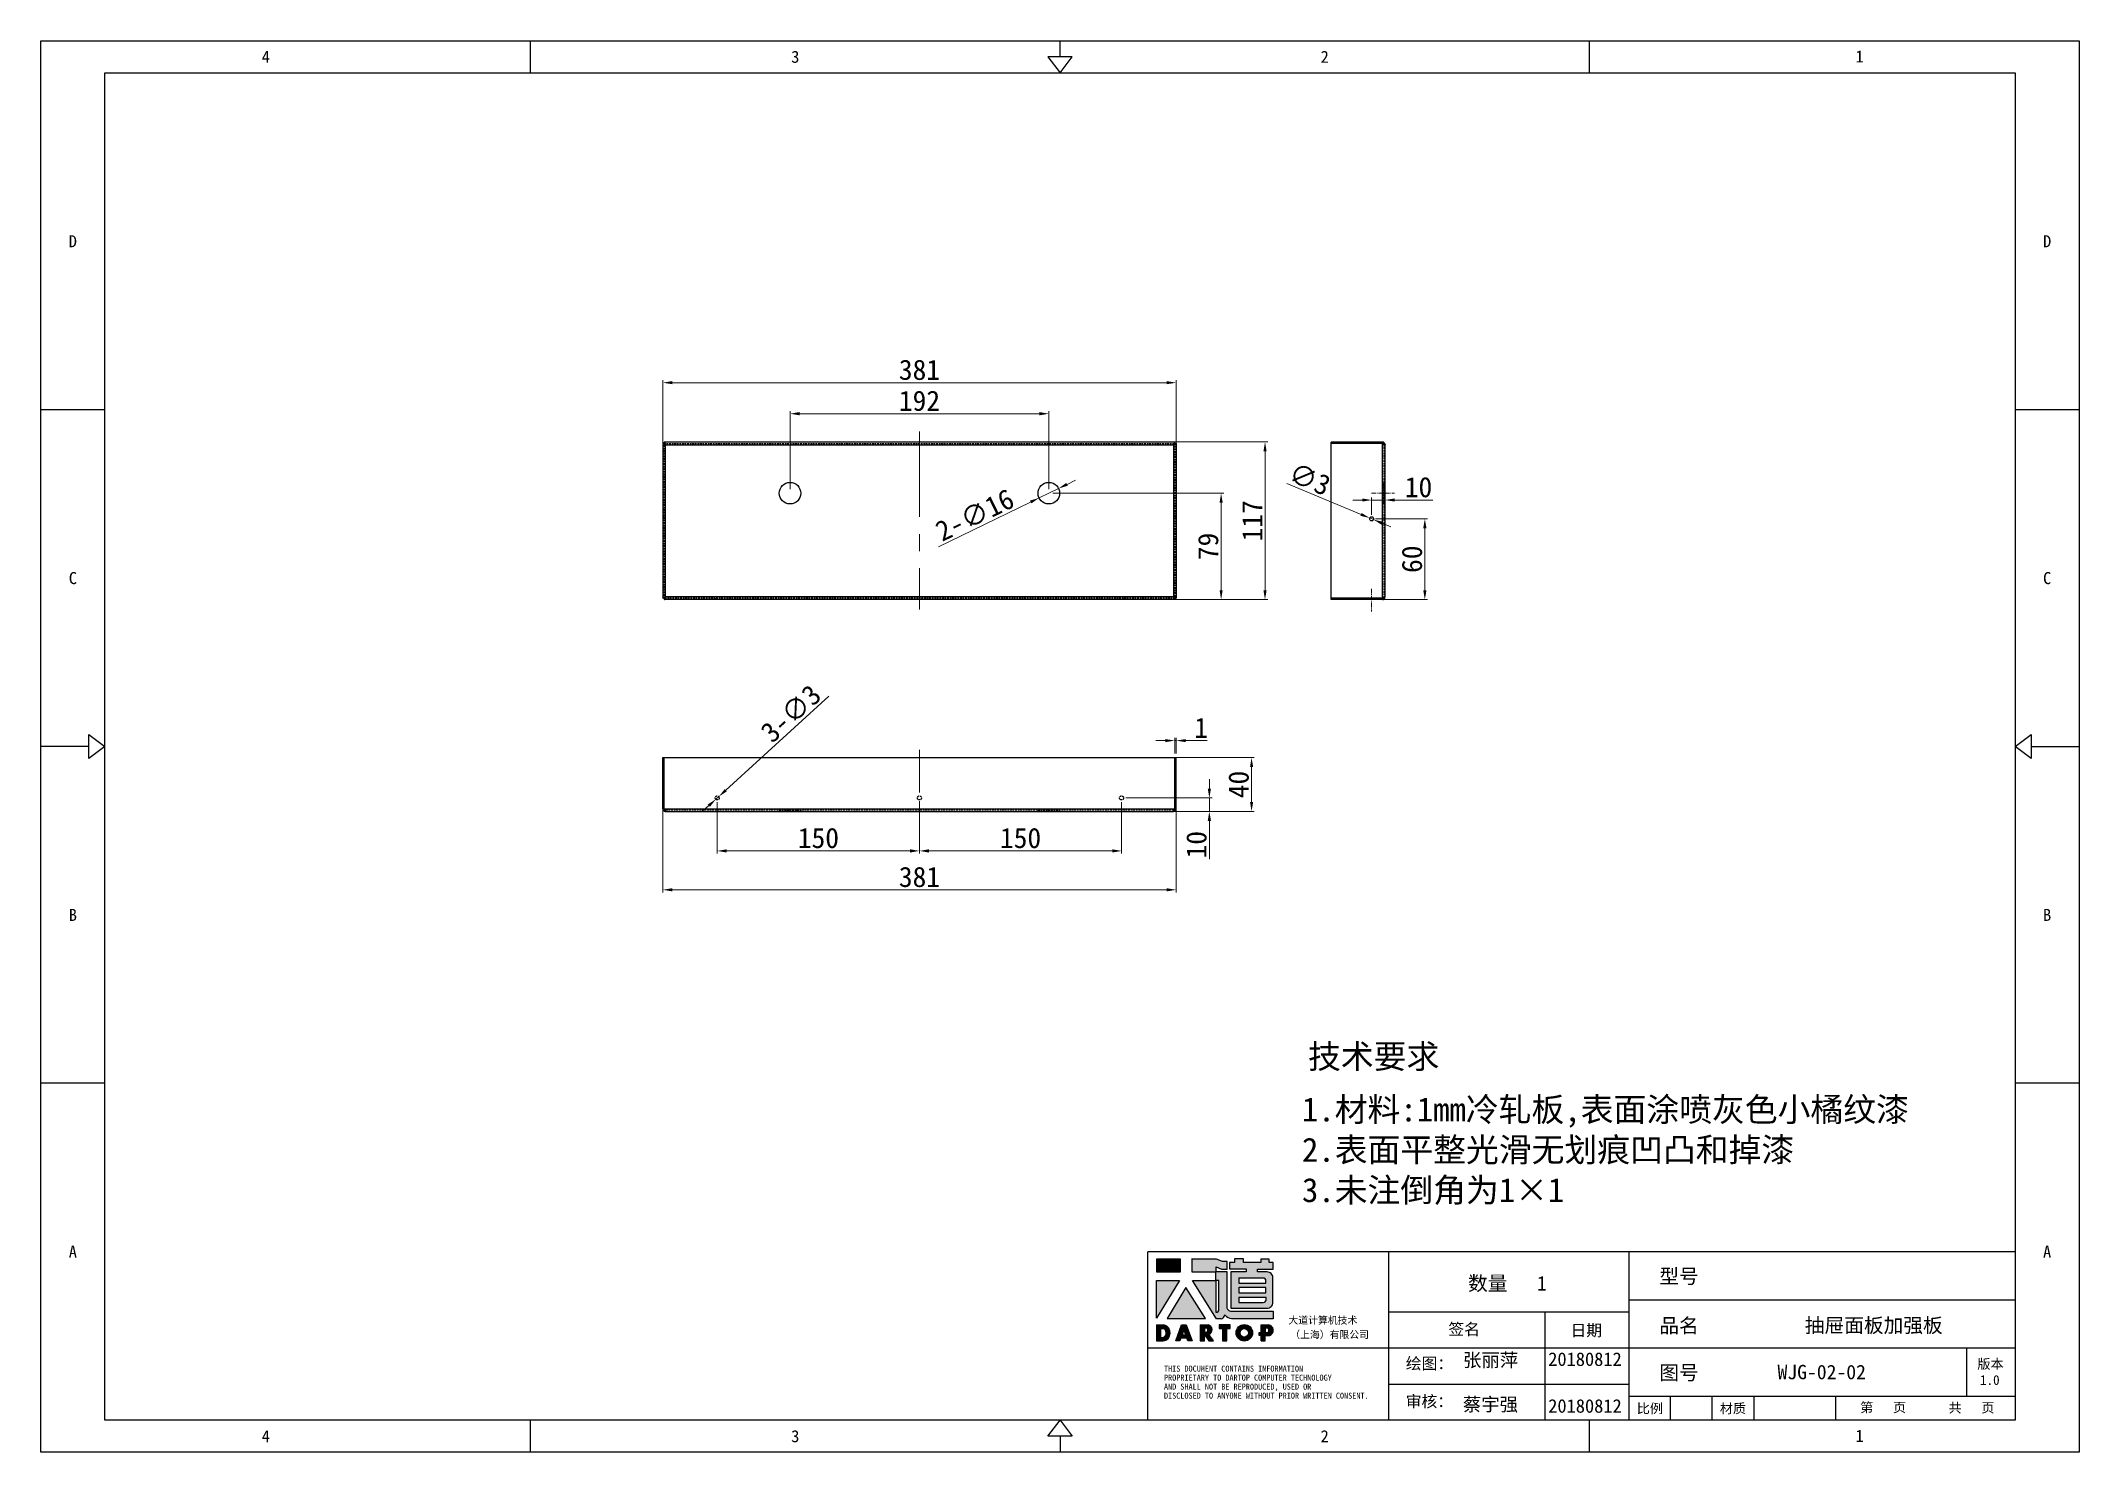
# Model space of a CAD drawing. Header units: millimetres. Extents: x 13106 to 40242, y 18888 to 28426.
# Drawn here: x 30676 to 32188, y 19709 to 20757 of the extents above; entities that cross this region are included whole.
import ezdxf
from ezdxf.enums import TextEntityAlignment as Align

# ---------------------------------------------------------------- set-up
doc = ezdxf.new("R2010")
doc.units = ezdxf.units.MM
doc.header["$PDSIZE"] = -1
doc.linetypes.add('CENTER', pattern=[50.8, 31.75, -6.35, 6.35, -6.35])
doc.linetypes.add('HIDDEN', pattern=[1.905, 1.27, -0.635])
for name, color, linetype in [('02___PRT_ALL_AXES', 7, 'Continuous'), ('4', 7, 'Continuous'), ('DEFAULT_2', 8, 'HIDDEN'), ('print', 30, 'Continuous')]:
    doc.layers.add(name, color=color, linetype=linetype)
doc.layers.add('dim', color=2, linetype='Continuous', lineweight=9)
doc.styles.add('Dartop', font='')
doc.styles.add('hzHT', font='simhei.ttf')
doc.styles.get('Dartop').set_extended_font_data('FangSong_GB2312')
doc.dimstyles.new('3', dxfattribs={"dimtxt": 15, "dimasz": 7, "dimexe": 2, "dimexo": 3, "dimgap": 2, "dimtad": 1, "dimzin": 9, "dimdsep": 46, "dimtxsty": 'Standard', "dimcen": 1, "dimadec": 1, "dimazin": 2, "dimtfac": 0.5, "dimtmove": 0, "dimatfit": 3, "dimfxl": 0, "dimtolj": 1, "dimlwd": 9, "dimlwe": 9, "dimarcsym": 0})

msp = doc.modelspace()

# ---------------------------------------------------------------- texts
at = {"color": 0}
for s, height, style, p in [('4', 8.928, 'Dartop', (30842.593, 20744.694)), ('3', 8.928, 'Dartop', (31235.446, 20744.694)), ('2', 8.928, 'Dartop', (31628.299, 20744.694)), ('1', 8.928, 'Dartop', (32025.222, 20744.977)), ('D', 8.928, 'Dartop', (30699.392, 20607.791)), ('D', 8.928, 'Dartop', (32164.353, 20607.791)), ('C', 8.928, 'Dartop', (30699.392, 20357.793)), ('C', 8.928, 'Dartop', (32164.353, 20357.793)), ('B', 8.928, 'Dartop', (30699.392, 20107.796)), ('B', 8.928, 'Dartop', (32164.353, 20107.796)), ('A', 8.928, 'Dartop', (30699.392, 19857.799)), ('A', 8.928, 'Dartop', (32164.353, 19857.799)), ('型号', 10.7142, 'hzHT', (31891.168, 19839.63)), ('数量   1', 10.7142, 'hzHT', (31763.865, 19834.385)), ('签名', 8.5713, 'hzHT', (31731.779, 19800.345)), ('日期', 8.5713, 'hzHT', (31822.413, 19799.466)), ('品名', 10.7142, 'hzHT', (31891.168, 19802.962)), ('抽屉面板加强板', 10.7142, 'hzHT', (32035.707, 19803.163)), ('图号', 10.7142, 'hzHT', (31891.168, 19768.049)), ('WJG-02-02', 10.7142, 'hzHT', (31997.091, 19768.515)), ('版本', 7.1428, 'hzHT', (32122.343, 19774.519)), ('1.0', 7.1428, 'hzHT', (32121.806, 19762.588)), ('比例', 7.1428, 'hzHT', (31869.616, 19741.542)), ('材质', 7.1428, 'hzHT', (31931.236, 19741.542)), ('第   页', 7.1428, 'hzHT', (32042.63, 19742.283)), ('共   页', 7.1428, 'hzHT', (32108.242, 19742.023)), ('4', 8.928, 'Dartop', (30842.593, 19720.895)), ('3', 8.928, 'Dartop', (31235.446, 19720.895)), ('2', 8.928, 'Dartop', (31628.299, 19720.895)), ('1', 8.928, 'Dartop', (32025.222, 19721.178))]:
    msp.add_text(s, height=height, dxfattribs=dict(at, style=style)).set_placement(p, align=Align.MIDDLE_CENTER)
at = {"color": 0, "style": 'hzHT'}
msp.add_text('技术要求', height=17.857, dxfattribs=at).set_placement((31664.629, 20011.714), align=Align.TOP_CENTER)
for s, height, p in [('1.材料:1mm冷轧板,表面涂喷灰色小橘纹漆 ', 17.85695, (31611.412, 19972.371)), ('2.表面平整光滑无划痕凹凸和掉漆', 17.85695, (31611.412, 19942.446)), ('3.未注倒角为1×1', 17.857, (31611.412, 19912.521))]:
    msp.add_text(s, height=height, dxfattribs=at).set_placement(p, align=Align.TOP_LEFT)
for s, height, p in [('THIS DOCUMENT CONTAINS INFORMATION', 4.46424, (31509.024, 19768.827)), ('绘图：', 8.5713, (31688.51, 19770.586)), ('张丽萍', 10.025, (31730.873, 19772.451)), ('20180812', 10.025, (31794.139, 19773.068)), ('AND SHALL NOT BE REPRODUCED, USED OR', 4.46424, (31509.024, 19755.434)), ('PROPRIETARY TO DARTOP COMPUTER TECHNOLOGY', 4.46424, (31509.024, 19762.13)), ('DISCLOSED TO ANYONE WITHOUT PRIOR WRITTEN CONSENT.', 4.46424, (31509.024, 19748.738)), ('审核：', 8.5713, (31688.403, 19742.458)), ('蔡宇强', 10.025, (31730.749, 19739.554)), ('20180812', 10.025, (31794.139, 19738.337))]:
    msp.add_text(s, height=height, dxfattribs=at).set_placement(p)
at = {"layer": '4', "color": 0, "style": 'hzHT'}
for s, p in [('大道计算机技术', (31601.356, 19804.285)), ('（上海）有限公司', (31602.704, 19793.608))]:
    msp.add_text(s, height=5.3571, dxfattribs=at).set_placement(p)

# ---------------------------------------------------------------- blocks, each defined once
blk = doc.blocks.new('*D225')
at = {"layer": 'Defpoints', "color": 0, "lineweight": 9, "transparency": 16777216}
for p in [(31518.1, 20502.8), (31137.1, 20454.6), (31518.1, 20454.6)]:
    blk.add_point(p, dxfattribs=at)
at = {"layer": 'dim', "color": 0, "lineweight": 9, "transparency": 16777216}
for p, q in [((31137.1, 20457.6), (31137.1, 20504.8)), ((31144.1, 20502.8), (31511.1, 20502.8)), ((31518.1, 20457.6), (31518.1, 20504.8))]:
    blk.add_line(p, q, dxfattribs=at)
for points in [[(31144.1, 20504), (31144.1, 20501.7), (31137.1, 20502.8)], [(31511.1, 20504), (31511.1, 20501.7), (31518.1, 20502.8)]]:
    blk.add_solid(points, dxfattribs=at)
at = {"layer": 'dim', "color": 0, "lineweight": 9, "transparency": 16777216, "insert": (31327.6, 20512.3), "char_height": 15, "attachment_point": 5}
blk.add_mtext('\\A1;381', dxfattribs=at)
blk = doc.blocks.new('*D226')
at = {"layer": 'Defpoints', "color": 0, "lineweight": 9, "transparency": 16777216}
for p in [(31423.6, 20479.8), (31231.6, 20420.8), (31423.6, 20420.8)]:
    blk.add_point(p, dxfattribs=at)
at = {"layer": 'dim', "color": 0, "lineweight": 9, "transparency": 16777216}
for p, q in [((31231.6, 20423.8), (31231.6, 20481.8)), ((31423.6, 20423.8), (31423.6, 20481.8)), ((31238.6, 20479.8), (31416.6, 20479.8))]:
    blk.add_line(p, q, dxfattribs=at)
for points in [[(31238.6, 20481), (31238.6, 20478.6), (31231.6, 20479.8)], [(31416.6, 20481), (31416.6, 20478.6), (31423.6, 20479.8)]]:
    blk.add_solid(points, dxfattribs=at)
at = {"layer": 'dim', "color": 0, "lineweight": 9, "transparency": 16777216, "insert": (31327.6, 20489.3), "char_height": 15, "attachment_point": 5}
blk.add_mtext('\\A1;192', dxfattribs=at)
blk = doc.blocks.new('*D227')
at = {"layer": 'Defpoints', "color": 0, "lineweight": 9, "transparency": 16777216}
for p in [(31423.6, 20420.8), (31423.6, 20341.8), (31551.4, 20341.8)]:
    blk.add_point(p, dxfattribs=at)
at = {"layer": 'dim', "color": 0, "lineweight": 9, "transparency": 16777216}
for p, q in [((31426.6, 20420.8), (31553.4, 20420.8)), ((31551.4, 20413.8), (31551.4, 20348.8)), ((31426.6, 20341.8), (31553.4, 20341.8))]:
    blk.add_line(p, q, dxfattribs=at)
for points in [[(31550.3, 20413.8), (31552.6, 20413.8), (31551.4, 20420.8)], [(31550.3, 20348.8), (31552.6, 20348.8), (31551.4, 20341.8)]]:
    blk.add_solid(points, dxfattribs=at)
at = {"layer": 'dim', "color": 0, "lineweight": 9, "transparency": 16777216, "insert": (31541.9, 20381.3), "char_height": 15, "attachment_point": 5, "rotation": 90}
blk.add_mtext('\\A1;79', dxfattribs=at)
blk = doc.blocks.new('*D228')
at = {"layer": 'Defpoints', "color": 0, "lineweight": 9, "transparency": 16777216}
for p in [(31511.2, 20458.8), (31584, 20458.8), (31526.1, 20341.8)]:
    blk.add_point(p, dxfattribs=at)
at = {"layer": 'dim', "color": 0, "lineweight": 9, "transparency": 16777216}
for p, q in [((31514.2, 20458.8), (31586, 20458.8)), ((31584, 20348.8), (31584, 20451.8)), ((31529.1, 20341.8), (31586, 20341.8))]:
    blk.add_line(p, q, dxfattribs=at)
for points in [[(31582.8, 20451.8), (31585.2, 20451.8), (31584, 20458.8)], [(31582.8, 20348.8), (31585.2, 20348.8), (31584, 20341.8)]]:
    blk.add_solid(points, dxfattribs=at)
at = {"layer": 'dim', "color": 0, "lineweight": 9, "transparency": 16777216, "insert": (31574.5, 20400.3), "char_height": 15, "attachment_point": 5, "rotation": 90}
blk.add_mtext('\\A1;117', dxfattribs=at)
blk = doc.blocks.new('*D229')
at = {"layer": 'Defpoints', "color": 0, "lineweight": 9, "transparency": 16777216}
for p in [(31673.1, 20415.7), (31663.1, 20401.8), (31673.1, 20401.8)]:
    blk.add_point(p, dxfattribs=at)
at = {"layer": 'dim', "color": 0, "lineweight": 9, "transparency": 16777216}
for p, q in [((31656.1, 20415.7), (31649.1, 20415.7)), ((31663.1, 20404.8), (31663.1, 20417.7)), ((31663.1, 20415.7), (31673.1, 20415.7)), ((31673.1, 20404.8), (31673.1, 20417.7)), ((31680.1, 20415.7), (31708.6, 20415.7))]:
    blk.add_line(p, q, dxfattribs=at)
for points in [[(31656.1, 20416.9), (31656.1, 20414.6), (31663.1, 20415.7)], [(31680.1, 20416.9), (31680.1, 20414.6), (31673.1, 20415.7)]]:
    blk.add_solid(points, dxfattribs=at)
at = {"layer": 'dim', "color": 0, "lineweight": 9, "transparency": 16777216, "insert": (31697.9, 20425.2), "char_height": 15, "attachment_point": 5}
blk.add_mtext('\\A1;10', dxfattribs=at)
blk = doc.blocks.new('*D230')
at = {"layer": 'Defpoints', "color": 0, "lineweight": 9, "transparency": 16777216}
for p in [(31663.1, 20401.8), (31663.1, 20341.8), (31702.6, 20341.8)]:
    blk.add_point(p, dxfattribs=at)
at = {"layer": 'dim', "color": 0, "lineweight": 9, "transparency": 16777216}
for p, q in [((31666.1, 20401.8), (31704.6, 20401.8)), ((31702.6, 20394.8), (31702.6, 20348.8)), ((31666.1, 20341.8), (31704.6, 20341.8))]:
    blk.add_line(p, q, dxfattribs=at)
for points in [[(31701.4, 20394.8), (31703.8, 20394.8), (31702.6, 20401.8)], [(31701.4, 20348.8), (31703.8, 20348.8), (31702.6, 20341.8)]]:
    blk.add_solid(points, dxfattribs=at)
at = {"layer": 'dim', "color": 0, "lineweight": 9, "transparency": 16777216, "insert": (31693.1, 20371.8), "char_height": 15, "attachment_point": 5, "rotation": 90}
blk.add_mtext('\\A1;60', dxfattribs=at)
blk = doc.blocks.new('*D231')
at = {"layer": 'Defpoints', "color": 0, "lineweight": 9, "transparency": 16777216}
for p in [(31177.6, 20194.6), (31327.6, 20194.6), (31327.6, 20155.3)]:
    blk.add_point(p, dxfattribs=at)
at = {"layer": 'dim', "color": 0, "lineweight": 9, "transparency": 16777216}
for p, q in [((31177.6, 20191.6), (31177.6, 20153.3)), ((31327.6, 20191.6), (31327.6, 20153.3)), ((31184.6, 20155.3), (31320.6, 20155.3))]:
    blk.add_line(p, q, dxfattribs=at)
for points in [[(31184.6, 20156.5), (31184.6, 20154.1), (31177.6, 20155.3)], [(31320.6, 20156.5), (31320.6, 20154.1), (31327.6, 20155.3)]]:
    blk.add_solid(points, dxfattribs=at)
at = {"layer": 'dim', "color": 0, "lineweight": 9, "transparency": 16777216, "insert": (31252.6, 20164.8), "char_height": 15, "attachment_point": 5}
blk.add_mtext('\\A1;150', dxfattribs=at)
blk = doc.blocks.new('*D232')
at = {"layer": 'Defpoints', "color": 0, "lineweight": 9, "transparency": 16777216}
for p in [(31327.6, 20194.6), (31477.6, 20194.6), (31477.6, 20155.3)]:
    blk.add_point(p, dxfattribs=at)
at = {"layer": 'dim', "color": 0, "lineweight": 9, "transparency": 16777216}
for p, q in [((31327.6, 20191.6), (31327.6, 20153.3)), ((31477.6, 20191.6), (31477.6, 20153.3)), ((31334.6, 20155.3), (31470.6, 20155.3))]:
    blk.add_line(p, q, dxfattribs=at)
for points in [[(31334.6, 20156.5), (31334.6, 20154.1), (31327.6, 20155.3)], [(31470.6, 20156.5), (31470.6, 20154.1), (31477.6, 20155.3)]]:
    blk.add_solid(points, dxfattribs=at)
at = {"layer": 'dim', "color": 0, "lineweight": 9, "transparency": 16777216, "insert": (31402.6, 20164.8), "char_height": 15, "attachment_point": 5}
blk.add_mtext('\\A1;150', dxfattribs=at)
blk = doc.blocks.new('*D233')
at = {"layer": 'Defpoints', "color": 0, "lineweight": 9, "transparency": 16777216}
for p in [(31137.1, 20205.6), (31518.1, 20205.6), (31518.1, 20126.4)]:
    blk.add_point(p, dxfattribs=at)
at = {"layer": 'dim', "color": 0, "lineweight": 9, "transparency": 16777216}
for p, q in [((31137.1, 20202.6), (31137.1, 20124.4)), ((31518.1, 20202.6), (31518.1, 20124.4)), ((31144.1, 20126.4), (31511.1, 20126.4))]:
    blk.add_line(p, q, dxfattribs=at)
for points in [[(31144.1, 20127.6), (31144.1, 20125.3), (31137.1, 20126.4)], [(31511.1, 20127.6), (31511.1, 20125.3), (31518.1, 20126.4)]]:
    blk.add_solid(points, dxfattribs=at)
at = {"layer": 'dim', "color": 0, "lineweight": 9, "transparency": 16777216, "insert": (31327.6, 20135.9), "char_height": 15, "attachment_point": 5}
blk.add_mtext('\\A1;381', dxfattribs=at)
blk = doc.blocks.new('*D234')
at = {"layer": 'Defpoints', "color": 0, "lineweight": 9, "transparency": 16777216}
for p in [(31477.6, 20194.6), (31477.6, 20184.6), (31542.7, 20184.6)]:
    blk.add_point(p, dxfattribs=at)
at = {"layer": 'dim', "color": 0, "lineweight": 9, "transparency": 16777216}
for p, q in [((31542.7, 20201.6), (31542.7, 20208.6)), ((31480.6, 20194.6), (31544.7, 20194.6)), ((31542.7, 20194.6), (31542.7, 20184.6)), ((31480.6, 20184.6), (31544.7, 20184.6)), ((31542.7, 20177.6), (31542.7, 20149.1))]:
    blk.add_line(p, q, dxfattribs=at)
for points in [[(31541.5, 20201.6), (31543.9, 20201.6), (31542.7, 20194.6)], [(31541.5, 20177.6), (31543.9, 20177.6), (31542.7, 20184.6)]]:
    blk.add_solid(points, dxfattribs=at)
at = {"layer": 'dim', "color": 0, "lineweight": 9, "transparency": 16777216, "insert": (31533.2, 20159.9), "char_height": 15, "attachment_point": 5, "rotation": 90}
blk.add_mtext('\\A1;10', dxfattribs=at)
blk = doc.blocks.new('*D235')
at = {"layer": 'Defpoints', "color": 0, "lineweight": 9, "transparency": 16777216}
for p in [(31508.3, 20224.6), (31508.3, 20184.6), (31574, 20184.6)]:
    blk.add_point(p, dxfattribs=at)
at = {"layer": 'dim', "color": 0, "lineweight": 9, "transparency": 16777216}
for p, q in [((31511.3, 20224.6), (31576, 20224.6)), ((31574, 20217.6), (31574, 20191.6)), ((31511.3, 20184.6), (31576, 20184.6))]:
    blk.add_line(p, q, dxfattribs=at)
for points in [[(31572.9, 20217.6), (31575.2, 20217.6), (31574, 20224.6)], [(31572.9, 20191.6), (31575.2, 20191.6), (31574, 20184.6)]]:
    blk.add_solid(points, dxfattribs=at)
at = {"layer": 'dim', "color": 0, "lineweight": 9, "transparency": 16777216, "insert": (31564.5, 20204.6), "char_height": 15, "attachment_point": 5, "rotation": 90}
blk.add_mtext('\\A1;40', dxfattribs=at)
blk = doc.blocks.new('*D236')
at = {"layer": 'Defpoints', "color": 0, "lineweight": 9, "transparency": 16777216}
for p in [(31430.8, 20424.3), (31416.4, 20417.3)]:
    blk.add_point(p, dxfattribs=at)
at = {"layer": 'dim', "color": 0, "lineweight": 9, "transparency": 16777216}
for p, q in [((31430.8, 20424.3), (31416.4, 20417.3)), ((31437.1, 20427.3), (31443.4, 20430.4)), ((31341.7, 20381), (31410.1, 20414.2))]:
    blk.add_line(p, q, dxfattribs=at)
for points in [[(31436.5, 20428.4), (31437.6, 20426.3), (31430.8, 20424.3)], [(31409.6, 20415.3), (31410.6, 20413.2), (31416.4, 20417.3)]]:
    blk.add_solid(points, dxfattribs=at)
at = {"layer": 'dim', "color": 0, "lineweight": 9, "transparency": 16777216, "insert": (31368.6, 20404.6), "char_height": 15, "attachment_point": 5, "rotation": 25.9469}
blk.add_mtext('\\A1;2-∅16', dxfattribs=at)
blk = doc.blocks.new('*D237')
at = {"layer": 'Defpoints', "color": 0, "lineweight": 9, "transparency": 16777216}
for p in [(31661.7, 20402.4), (31664.5, 20401.2)]:
    blk.add_point(p, dxfattribs=at)
at = {"layer": 'dim', "color": 0, "lineweight": 9, "transparency": 16777216}
for p, q in [((31600.2, 20428), (31655.3, 20405)), ((31664.5, 20401.2), (31661.7, 20402.4)), ((31671, 20398.5), (31677.4, 20395.8))]:
    blk.add_line(p, q, dxfattribs=at)
for points in [[(31655.7, 20406.1), (31654.8, 20404), (31661.7, 20402.4)], [(31671.4, 20399.6), (31670.5, 20397.4), (31664.5, 20401.2)]]:
    blk.add_solid(points, dxfattribs=at)
at = {"layer": 'dim', "color": 0, "lineweight": 9, "transparency": 16777216, "insert": (31617.2, 20431.2), "char_height": 15, "attachment_point": 5, "rotation": 337.4207}
blk.add_mtext('\\A1;∅3', dxfattribs=at)
blk = doc.blocks.new('*D238')
at = {"layer": 'Defpoints', "color": 0, "lineweight": 9, "transparency": 16777216}
for p in [(31176.5, 20193.6), (31178.7, 20195.6)]:
    blk.add_point(p, dxfattribs=at)
at = {"layer": 'dim', "color": 0, "lineweight": 9, "transparency": 16777216}
for p, q in [((31260.4, 20270.2), (31183.9, 20200.4)), ((31176.5, 20193.6), (31178.7, 20195.6)), ((31171.3, 20188.9), (31166.1, 20184.2))]:
    blk.add_line(p, q, dxfattribs=at)
for points in [[(31170.5, 20189.8), (31172.1, 20188), (31176.5, 20193.6)], [(31183.1, 20201.2), (31184.6, 20199.5), (31178.7, 20195.6)]]:
    blk.add_solid(points, dxfattribs=at)
at = {"layer": 'dim', "color": 0, "lineweight": 9, "transparency": 16777216, "insert": (31232.2, 20257.3), "char_height": 15, "attachment_point": 5, "rotation": 42.3664}
blk.add_mtext('\\A1;3-∅3', dxfattribs=at)
blk = doc.blocks.new('dadao')
for p, q in [((48, 19.2), (44.9, 10.4)), ((44.9, 10.4), (51.2, 10.4)), ((51.2, 10.4), (48, 19.2))]:
    blk.add_line(p, q)
for points in [[(41.8, 121.6), (41.8, 143.7), (-0.4, 143.7), (-0.4, 121.6), (41.8, 121.6)], [(104.8, 122), (104.8, 130.3), (114.1, 126.3), (124.2, 126.3), (124.2, 139.6), (115.9, 139.6), (105.1, 143.9), (61.5, 143.9)], [(61.7, 144), (61.7, 121.3), (103.9, 121.3)], [(113.4, 38.7), (105.1, 38.7), (63, 106.5), (103.9, 106.5), (103.9, 120.9), (103.9, 121.3)], [(109.7, 53.6), (109.7, 106.2), (104.3, 106.2), (104.3, 50.4), (106.6, 50.4)], [(144.6, 94.4), (144.6, 84.8), (192, 84.8), (192, 94.1), (144.9, 94.1)], [(120.2, 45), (119.5, 45), (119.5, 44.6)], [(0, 28), (0, 0), (11.8, 0)], [(0.1, 28), (14, 28)], [(7.1, 21.8), (7.1, 6.1), (12, 6.1)], [(7.1, 21.8), (11.4, 21.8)], [(76.8, 28.2), (76.8, 0), (84.1, 0), (84.1, 11.1), (91.6, -0.1), (100.3, -0.1), (91.7, 11.1)], [(76.8, 28.2), (90.6, 28.2)], [(84, 22.7), (84, 15.3), (87.2, 15.3)], [(84, 22.7), (87.3, 22.7)], [(183.7, 0), (183.7, 9.6), (180.6, 9.6), (180.6, 14.9), (183.8, 14.9), (183.8, 28.1), (196.1, 28.1), (196.5, 28.1)], [(183.7, 0), (190.9, 0), (190.9, 9.6), (198.8, 9.6)], [(194.9, 22.3), (190.8, 22.3), (190.8, 15), (194.4, 15)]]:
    blk.add_lwpolyline(points)
blk.add_lwpolyline([(137.1, 144.2), (137.1, 137.9), (128.3, 137.9), (128.3, 126.5), (157.3, 126.5), (157.3, 121.5), (130.3, 121.5), (130.3, 57.5), (194.4, 57.5, 0.414214), (204.4, 67.5), (204.4, 111.3, 0.414214), (194.4, 121.3), (177.5, 121.3), (177.5, 126.3), (204.7, 126.3), (204.7, 137.7), (198.2, 137.7), (198.2, 143.9), (183.3, 143.9), (183.3, 138), (153, 138), (153, 144.2), (137.1, 144.2)], format="xyb", close=True)
for points in [[(104.8, 122), (123.4, 122), (123.4, 60, 0.414214), (131.4, 52), (204.8, 52), (204.8, 39.1), (131.7, 39.1)], [(144.3, 110.8), (144.3, 101.8), (192.3, 101.8), (192.3, 105.5, 0.414214), (187.3, 110.5), (144.3, 110.5)], [(144.6, 77), (144.6, 67.5), (187.6, 67.5, 0.414214), (192.6, 72.5), (192.6, 76.4), (144.6, 76.4)]]:
    blk.add_lwpolyline(points, format="xyb")
for points in [[(-0.3, 106.2), (40.4, 106.2), (-0.3, 39.7), (-0.3, 106.2)], [(51.7, 94.1), (18.4, 39.3), (86.2, 39.3)], [(43.8, 28.2), (51.8, 28.2), (62.6, -0.1), (55, -0.1), (53.2, 5), (42.9, 5), (41.1, 0), (33.6, 0)], [(110, 28.1), (110, 21.9), (116, 21.9), (116, -0.1), (123.2, -0.1), (123.2, 22), (129.2, 22), (129.2, 28.1), (110, 28.1)]]:
    blk.add_lwpolyline(points, close=True)
for radius in [14.5, 7.44]:
    blk.add_circle((154.2, 14.2), radius)
for centre, radius, start, end in [((99.2, 60.7), 12.6, 305.6399, 325.969), ((111.6, 46.7), 8.19, 282.9811, 347.6627), ((136, 61.7), 22.9, 226.7358, 259.3209), ((8.5, 13.9), 8.49, 294.2143, 69.7177), ((9.6, 14.2), 14.4, 278.6604, 72.3203), ((86.4, 19), 3.8, 282.527, 76.7196), ((88.6, 19.4), 8.95, 290.6073, 77.2124), ((193.7, 18.7), 3.8, 280.9891, 72.5513), ((195.7, 18.6), 9.51, 288.8959, 85.2442)]:
    blk.add_arc(centre, radius, start, end)
blk = doc.blocks.new('*D292')
at = {"layer": 'Defpoints', "color": 0, "lineweight": 9, "transparency": 16777216}
for p in [(31517.1, 20224.6), (31518.1, 20237.2), (31518.1, 20224.6)]:
    blk.add_point(p, dxfattribs=at)
at = {"layer": 'dim', "color": 0, "lineweight": 9, "transparency": 16777216}
for p, q in [((31517.1, 20227.6), (31517.1, 20239.2)), ((31518.1, 20227.6), (31518.1, 20239.2)), ((31510.1, 20237.2), (31503.1, 20237.2)), ((31517.1, 20237.2), (31518.1, 20237.2)), ((31525.1, 20237.2), (31541.1, 20237.2))]:
    blk.add_line(p, q, dxfattribs=at)
for points in [[(31510.1, 20238.3), (31510.1, 20236), (31517.1, 20237.2)], [(31525.1, 20238.3), (31525.1, 20236), (31518.1, 20237.2)]]:
    blk.add_solid(points, dxfattribs=at)
at = {"layer": 'dim', "color": 0, "lineweight": 9, "transparency": 16777216, "insert": (31536.6, 20246.7), "char_height": 15, "attachment_point": 5}
blk.add_mtext('\\A1;1', dxfattribs=at)

# ---------------------------------------------------------------- dimensions: what is measured, and where the dimension line sits
at = {"layer": 'dim', "lineweight": 9}
for base, p1, p2, picture, middle in [((31518.07, 20502.837), (31137.07, 20454.63), (31518.07, 20454.63), '*D225', (31327.57, 20512.337)), ((31423.57, 20479.807), (31231.57, 20420.783), (31423.57, 20420.783), '*D226', (31327.57, 20489.307)), ((31673.118, 20415.74), (31663.118, 20401.783), (31673.118, 20401.783), '*D229', (31697.868, 20425.24)), ((31518.07, 20237.153), (31517.07, 20224.623), (31518.07, 20224.623), '*D292', (31536.57, 20246.653)), ((31518.07, 20126.441), (31137.07, 20205.623), (31518.07, 20205.623), '*D233', (31327.57, 20135.941)), ((31327.57, 20155.298), (31177.57, 20194.623), (31327.57, 20194.623), '*D231', (31252.57, 20164.798)), ((31477.57, 20155.298), (31327.57, 20194.623), (31477.57, 20194.623), '*D232', (31402.57, 20164.798))]:
    dim = msp.add_linear_dim(base=base, p1=p1, p2=p2, dimstyle='3', dxfattribs=at)
    dim.commit()
    dim.dimension.update_dxf_attribs({"geometry": picture, "text_midpoint": middle})
for base, p1, p2, picture, middle in [((31584.016, 20458.783), (31526.141, 20341.783), (31511.243, 20458.783), '*D228', (31574.516, 20400.283)), ((31551.445, 20341.783), (31423.57, 20420.783), (31423.57, 20341.783), '*D227', (31541.945, 20381.283)), ((31702.61, 20341.783), (31663.118, 20401.783), (31663.118, 20341.783), '*D230', (31693.11, 20371.783)), ((31574.032, 20184.623), (31508.303, 20224.623), (31508.303, 20184.623), '*D235', (31564.532, 20204.623)), ((31542.693, 20184.623), (31477.57, 20194.623), (31477.57, 20184.623), '*D234', (31533.193, 20159.873))]:
    dim = msp.add_linear_dim(base=base, p1=p1, p2=p2, angle=90, dimstyle='3', dxfattribs=at)
    dim.commit()
    dim.dimension.update_dxf_attribs({"geometry": picture, "text_midpoint": middle})
dim = msp.add_diameter_dim_2p(p1=(31664.503, 20401.207), p2=(31661.733, 20402.359), dimstyle='3', dxfattribs=at)
dim.commit()
dim.dimension.update_dxf_attribs({"geometry": '*D237', "text_midpoint": (31613.558, 20422.392), "dimtype": 163})
dim = msp.add_diameter_dim_2p(p1=(31430.764, 20424.283), p2=(31416.377, 20417.283), text='2-<>', dimstyle='3', dxfattribs=at)
dim.commit()
dim.dimension.update_dxf_attribs({"geometry": '*D236', "text_midpoint": (31372.766, 20396.062)})
dim = msp.add_diameter_dim_2p(p1=(31176.462, 20193.613), p2=(31178.679, 20195.634), text='3-<>', dimstyle='3', dxfattribs=at)
dim.commit()
dim.dimension.update_dxf_attribs({"geometry": '*D238', "text_midpoint": (31238.639, 20250.321), "dimtype": 163})

# ---------------------------------------------------------------- hatches: boundary and pattern name
for points in [[(31521.179, 19852.269), (31503.37, 19852.269), (31503.37, 19842.965), (31521.179, 19842.965)], [(31520.605, 19836.455), (31503.417, 19836.455), (31503.417, 19808.391)], [(31525.37, 19831.362), (31511.319, 19808.205), (31539.93, 19808.205)], [(31558.096, 19803.466), (31549.965, 19803.466), (31549.965, 19800.887), (31552.502, 19800.887), (31552.502, 19791.591), (31555.539, 19791.591), (31555.539, 19800.893), (31558.096, 19800.893)]]:
    msp.add_hatch(color=0).paths.add_polyline_path(points)
h = msp.add_hatch(color=0)
h.paths.add_polyline_path([(31547.793, 19846.615), (31551.723, 19844.917), (31555.972, 19844.917), (31555.972, 19850.541), (31552.467, 19850.541), (31547.899, 19852.345), (31529.594, 19852.345), (31529.594, 19842.833), (31547.404, 19842.833), (31547.404, 19842.641), (31547.404, 19836.561), (31530.133, 19836.561), (31547.898, 19807.972), (31551.415, 19807.972, 0.27937482), (31553.983, 19810.469), (31553.983, 19810.601), (31554.294, 19810.601, 0.14314537), (31559.136, 19808.136), (31590.005, 19808.136), (31590.005, 19813.558), (31559.005, 19813.558, -0.41421356), (31555.628, 19816.935), (31555.628, 19843.133), (31547.793, 19843.133)])
h.paths.add_polyline_path([(31547.584, 19836.44), (31549.847, 19836.439), (31549.847, 19814.25, -0.08893574), (31548.535, 19812.901), (31547.576, 19812.901)], flags=16)
h = msp.add_hatch(color=0)
h.paths.add_polyline_path([(31589.952, 19849.753), (31587.206, 19849.753), (31587.206, 19852.366), (31580.928, 19852.366), (31580.928, 19849.884), (31568.111, 19849.884), (31568.111, 19852.497), (31561.399, 19852.497), (31561.399, 19849.836), (31557.689, 19849.836), (31557.689, 19845.019), (31569.93, 19845.019), (31569.93, 19842.889), (31558.524, 19842.889), (31558.524, 19815.917), (31585.601, 19815.917, 0.41421356), (31589.821, 19820.137), (31589.821, 19838.608, 0.41421356), (31585.601, 19842.829), (31578.443, 19842.829), (31578.443, 19844.919), (31589.952, 19844.919)])
h.paths.add_polyline_path([(31582.61, 19838.257, -0.41421356), (31584.721, 19836.146), (31584.721, 19834.599), (31564.449, 19834.599), (31564.449, 19838.257)], flags=16)
h.paths.add_polyline_path([(31584.59, 19831.332), (31584.59, 19827.413), (31564.58, 19827.413), (31564.58, 19831.332)], flags=16)
h.paths.add_polyline_path([(31584.851, 19823.886), (31584.851, 19822.208, -0.41421356), (31582.741, 19820.097), (31564.58, 19820.097), (31564.58, 19823.886)], flags=16)
h = msp.add_hatch(color=0)
h.paths.add_polyline_path([(31509.44, 19803.424), (31503.544, 19803.424), (31503.544, 19791.626), (31508.51, 19791.626, 0.79301591)])
h.paths.add_polyline_path([(31508.597, 19794.21), (31506.536, 19794.21), (31506.536, 19800.84), (31508.37, 19800.84, -0.67136089)], flags=16)
h = msp.add_hatch(color=0)
h.paths.add_polyline_path([(31525.414, 19803.521), (31522.049, 19803.521), (31517.721, 19791.614), (31520.909, 19791.614), (31521.659, 19793.724), (31525.977, 19793.724), (31526.744, 19791.588), (31529.957, 19791.588)])
h.paths.add_polyline_path([(31525.152, 19795.999), (31522.477, 19795.999), (31523.79, 19799.74)], flags=16)
h = msp.add_hatch(color=0)
h.paths.add_polyline_path([(31541.771, 19803.513), (31535.972, 19803.513), (31535.972, 19791.607), (31539.036, 19791.607), (31539.036, 19796.327), (31542.186, 19791.565), (31545.89, 19791.565), (31542.264, 19796.297, 0.74405494)])
h.paths.add_polyline_path([(31539.008, 19798.089), (31539.008, 19801.216), (31540.378, 19801.216, -0.79680897), (31540.358, 19798.089)], flags=16)
h = msp.add_hatch(color=0)
h.paths.add_polyline_path([(31562.516, 19797.603, 1), (31574.741, 19797.603, 1)])
h.paths.add_polyline_path([(31571.769, 19797.603, -1), (31565.488, 19797.603, -1)], flags=16)
h = msp.add_hatch(color=0)
h.paths.add_polyline_path([(31586.467, 19803.484), (31586.291, 19803.484), (31581.121, 19803.484), (31581.121, 19797.928), (31579.749, 19797.928), (31579.749, 19795.673), (31581.099, 19795.673), (31581.099, 19791.628), (31584.117, 19791.628), (31584.117, 19795.689), (31587.434, 19795.689, 0.81230381)])
h.paths.add_polyline_path([(31584.072, 19797.944), (31584.072, 19801.051), (31585.79, 19801.051, -0.77821343), (31585.615, 19797.944)], flags=16)

# ---------------------------------------------------------------- linework, layer by layer
at = {"color": 0}
for p, q in [((31039.02, 20732.789), (31039.02, 20756.599)), ((31431.873, 20744.694), (31431.873, 20756.599)), ((31824.726, 20732.789), (31824.726, 20756.599)), ((30723.201, 19732.8), (30723.201, 20732.789)), ((30723.201, 20732.789), (32140.544, 20732.789)), ((32140.544, 20732.789), (32140.544, 19732.8)), ((30723.201, 20482.792), (30675.583, 20482.792)), ((32188.162, 20482.792), (32140.544, 20482.792)), ((30711.297, 20232.795), (30675.583, 20232.795)), ((32152.449, 20232.795), (32188.162, 20232.795)), ((30723.201, 19982.797), (30675.583, 19982.797)), ((32188.162, 19982.797), (32140.544, 19982.797)), ((32140.544, 19857.799), (31496.971, 19857.799)), ((31496.971, 19732.8), (31496.971, 19857.799)), ((31675.541, 19857.799), (31675.541, 19732.8)), ((31854.11, 19732.8), (31854.11, 19857.799)), ((31854.11, 19822.085), (32140.544, 19822.085)), ((31675.541, 19813.156), (31854.11, 19813.156)), ((31791.611, 19813.156), (31791.611, 19732.8)), ((31496.971, 19786.371), (31675.541, 19786.371)), ((31675.541, 19786.371), (32140.544, 19786.371)), ((32104.83, 19750.657), (32104.83, 19786.371)), ((31675.541, 19759.585), (31854.11, 19759.585)), ((31854.11, 19750.657), (32140.544, 19750.657)), ((31884.975, 19732.8), (31884.975, 19750.657)), ((31915.841, 19732.8), (31915.841, 19750.657)), ((31946.959, 19732.8), (31946.959, 19750.657)), ((32007.6, 19732.8), (32007.6, 19750.657)), ((32140.544, 19732.8), (30723.201, 19732.8)), ((31039.02, 19708.991), (31039.02, 19732.8)), ((31824.726, 19708.991), (31824.726, 19732.8)), ((31431.873, 19720.895), (31431.873, 19708.991))]:
    msp.add_line(p, q, dxfattribs=at)
at = {"color": 7, "linetype": 'Continuous'}
for p, q in [((31137.07, 20457.783), (31137.07, 20342.783)), ((31138.07, 20457.783), (31137.07, 20457.783)), ((31138.07, 20457.783), (31138.07, 20458.783)), ((31517.07, 20458.783), (31138.07, 20458.783)), ((31139.07, 20343.783), (31139.07, 20456.783)), ((31139.07, 20456.783), (31516.07, 20456.783)), ((31516.07, 20456.783), (31516.07, 20343.783)), ((31517.07, 20457.783), (31517.07, 20458.783)), ((31517.07, 20457.783), (31518.07, 20457.783)), ((31518.07, 20457.783), (31518.07, 20342.783)), ((31633.118, 20341.783), (31633.118, 20458.783)), ((31671.118, 20458.783), (31633.118, 20458.783)), ((31671.118, 20457.783), (31633.118, 20457.783)), ((31671.118, 20341.783), (31671.118, 20458.783)), ((31673.118, 20343.783), (31673.118, 20456.783)), ((31138.07, 20342.783), (31137.07, 20342.783)), ((31138.07, 20342.783), (31138.07, 20341.783)), ((31517.07, 20341.783), (31138.07, 20341.783)), ((31516.07, 20343.783), (31139.07, 20343.783)), ((31517.07, 20342.783), (31518.07, 20342.783)), ((31517.07, 20342.783), (31517.07, 20341.783)), ((31671.118, 20342.783), (31633.118, 20342.783)), ((31671.118, 20341.783), (31633.118, 20341.783)), ((31137.07, 20186.623), (31137.07, 20224.623)), ((31137.07, 20224.623), (31518.07, 20224.623)), ((31138.07, 20186.623), (31138.07, 20224.623)), ((31517.07, 20186.623), (31517.07, 20224.623)), ((31518.07, 20186.623), (31518.07, 20224.623)), ((31137.07, 20186.623), (31518.07, 20186.623)), ((31139.07, 20184.623), (31516.07, 20184.623))]:
    msp.add_line(p, q, dxfattribs=at)
at = {"color": 0}
for points in [[(31431.873, 20732.789), (31440.801, 20744.694), (31422.944, 20744.694), (31431.873, 20732.789)], [(30723.201, 20232.795), (30711.297, 20223.866), (30711.297, 20241.723), (30723.201, 20232.795)], [(32140.544, 20232.795), (32152.449, 20241.723), (32152.449, 20223.866), (32140.544, 20232.795)], [(31431.873, 19732.8), (31440.801, 19720.895), (31422.944, 19720.895), (31431.873, 19732.8)]]:
    msp.add_lwpolyline(points, close=True, dxfattribs=at)
at = {"color": 7, "linetype": 'Continuous'}
msp.add_circle((31663.118, 20401.783), 1.5, dxfattribs=at)
for centre, start, end in [((31671.118, 20456.783), 0, 90), ((31671.118, 20343.783), 270, 0), ((31139.07, 20186.623), 180, 270), ((31516.07, 20186.623), 270, 0)]:
    msp.add_arc(centre, 2, start, end, dxfattribs=at)
at = {"color": 3, "linetype": 'Continuous'}
for centre, start, end in [((31671.118, 20456.783), 55.36898, 90), ((31671.118, 20343.783), 270, 304.63102), ((31139.07, 20186.623), 180, 214.63102), ((31516.07, 20186.623), 325.36898, 0)]:
    msp.add_arc(centre, 1, start, end, dxfattribs=at)
at = {"color": 7, "linetype": 'Continuous'}
for points, knots in [([(31137.07, 20457.783), (31137.07, 20457.686), (31137.201, 20457.533), (31137.42, 20457.396), (31137.67, 20457.273), (31137.971, 20457.151), (31138.442, 20456.983), (31138.815, 20456.865), (31139.07, 20456.783)], [0, 0, 0, 0, 0.12754998, 0.22477736, 0.34607778, 0.4889336, 0.64914777, 1, 1, 1, 1]), ([(31138.07, 20458.783), (31138.168, 20458.783), (31138.32, 20458.652), (31138.457, 20458.433), (31138.581, 20458.183), (31138.702, 20457.883), (31138.871, 20457.411), (31138.989, 20457.039), (31139.07, 20456.783)], [0, 0, 0, 0, 0.12754998, 0.22477736, 0.34607778, 0.4889336, 0.64914777, 1, 1, 1, 1]), ([(31517.07, 20458.783), (31516.973, 20458.783), (31516.821, 20458.652), (31516.684, 20458.433), (31516.56, 20458.183), (31516.439, 20457.883), (31516.27, 20457.411), (31516.152, 20457.039), (31516.07, 20456.783)], [0, 0, 0, 0, 0.12754998, 0.22477736, 0.34607778, 0.4889336, 0.64914777, 1, 1, 1, 1]), ([(31518.07, 20457.783), (31518.07, 20457.686), (31517.939, 20457.533), (31517.721, 20457.396), (31517.471, 20457.273), (31517.17, 20457.151), (31516.699, 20456.983), (31516.326, 20456.865), (31516.07, 20456.783)], [0, 0, 0, 0, 0.12754998, 0.22477736, 0.34607778, 0.4889336, 0.64914777, 1, 1, 1, 1]), ([(31671.118, 20457.783), (31671.374, 20457.702), (31671.747, 20457.584), (31672.218, 20457.415), (31672.519, 20457.294), (31672.769, 20457.17), (31672.987, 20457.033), (31673.118, 20456.881), (31673.118, 20456.783)], [0, 0, 0, 0, 0.35085223, 0.5110664, 0.65392222, 0.77522264, 0.87245002, 1, 1, 1, 1]), ([(31137.07, 20342.783), (31137.07, 20342.881), (31137.201, 20343.033), (31137.42, 20343.17), (31137.67, 20343.294), (31137.971, 20343.415), (31138.442, 20343.584), (31138.815, 20343.702), (31139.07, 20343.783)], [0, 0, 0, 0, 0.12754998, 0.22477736, 0.34607778, 0.4889336, 0.64914777, 1, 1, 1, 1]), ([(31138.07, 20341.783), (31138.168, 20341.783), (31138.32, 20341.914), (31138.457, 20342.133), (31138.581, 20342.383), (31138.702, 20342.683), (31138.871, 20343.155), (31138.989, 20343.527), (31139.07, 20343.783)], [0, 0, 0, 0, 0.12754998, 0.22477736, 0.34607778, 0.4889336, 0.64914777, 1, 1, 1, 1]), ([(31517.07, 20341.783), (31516.973, 20341.783), (31516.821, 20341.914), (31516.684, 20342.133), (31516.56, 20342.383), (31516.439, 20342.683), (31516.27, 20343.155), (31516.152, 20343.527), (31516.07, 20343.783)], [0, 0, 0, 0, 0.12754998, 0.22477736, 0.34607778, 0.4889336, 0.64914777, 1, 1, 1, 1]), ([(31518.07, 20342.783), (31518.07, 20342.881), (31517.939, 20343.033), (31517.721, 20343.17), (31517.471, 20343.294), (31517.17, 20343.415), (31516.699, 20343.584), (31516.326, 20343.702), (31516.07, 20343.783)], [0, 0, 0, 0, 0.12754998, 0.22477736, 0.34607778, 0.4889336, 0.64914777, 1, 1, 1, 1]), ([(31671.118, 20342.783), (31671.374, 20342.865), (31671.747, 20342.983), (31672.218, 20343.151), (31672.519, 20343.273), (31672.769, 20343.396), (31672.987, 20343.533), (31673.118, 20343.686), (31673.118, 20343.783)], [0, 0, 0, 0, 0.35085223, 0.5110664, 0.65392222, 0.77522264, 0.87245002, 1, 1, 1, 1]), ([(31138.07, 20186.623), (31138.152, 20186.368), (31138.27, 20185.995), (31138.439, 20185.524), (31138.56, 20185.223), (31138.684, 20184.973), (31138.821, 20184.754), (31138.973, 20184.623), (31139.07, 20184.623)], [0, 0, 0, 0, 0.35085223, 0.5110664, 0.65392222, 0.77522264, 0.87245002, 1, 1, 1, 1]), ([(31517.07, 20186.623), (31516.989, 20186.368), (31516.871, 20185.995), (31516.702, 20185.524), (31516.581, 20185.223), (31516.457, 20184.973), (31516.32, 20184.754), (31516.168, 20184.623), (31516.07, 20184.623)], [0, 0, 0, 0, 0.35085223, 0.5110664, 0.65392222, 0.77522264, 0.87245002, 1, 1, 1, 1])]:
    msp.add_open_spline(points, degree=3, knots=knots, dxfattribs=at)
at = {"color": 3, "linetype": 'Continuous'}
for points in [[(31138.07, 20457.783), (31138.07, 20457.59), (31138.316, 20457.298), (31138.696, 20457.022), (31138.942, 20456.865), (31139.07, 20456.783)], [(31138.07, 20457.783), (31138.264, 20457.783), (31138.556, 20457.537), (31138.831, 20457.157), (31138.989, 20456.912), (31139.07, 20456.783)], [(31517.07, 20457.783), (31516.877, 20457.783), (31516.585, 20457.537), (31516.31, 20457.157), (31516.152, 20456.912), (31516.07, 20456.783)], [(31517.07, 20457.783), (31517.07, 20457.59), (31516.825, 20457.298), (31516.445, 20457.022), (31516.199, 20456.865), (31516.07, 20456.783)], [(31138.07, 20342.783), (31138.07, 20342.976), (31138.316, 20343.269), (31138.696, 20343.544), (31138.942, 20343.701), (31139.07, 20343.783)], [(31138.07, 20342.783), (31138.264, 20342.783), (31138.556, 20343.029), (31138.831, 20343.409), (31138.989, 20343.655), (31139.07, 20343.783)], [(31517.07, 20342.783), (31516.877, 20342.783), (31516.585, 20343.029), (31516.31, 20343.409), (31516.152, 20343.655), (31516.07, 20343.783)], [(31517.07, 20342.783), (31517.07, 20342.976), (31516.825, 20343.269), (31516.445, 20343.544), (31516.199, 20343.701), (31516.07, 20343.783)]]:
    msp.add_open_spline(points, degree=3, knots=[0, 0, 0, 0, 0.40069871, 0.68391782, 1, 1, 1, 1], dxfattribs=at)
at = {"layer": '02___PRT_ALL_AXES', "color": 8, "linetype": 'HIDDEN'}
for p, q in [((31672.118, 20412.783), (31672.118, 20428.783)), ((31672.118, 20428.783), (31673.118, 20428.783)), ((31673.118, 20412.783), (31673.118, 20428.783)), ((31672.118, 20412.783), (31673.118, 20412.783)), ((31223.57, 20185.623), (31223.57, 20184.623)), ((31223.57, 20185.623), (31239.57, 20185.623)), ((31223.57, 20184.623), (31239.57, 20184.623)), ((31239.57, 20185.623), (31239.57, 20184.623)), ((31415.57, 20185.623), (31431.57, 20185.623)), ((31415.57, 20185.623), (31415.57, 20184.623)), ((31415.57, 20184.623), (31431.57, 20184.623)), ((31431.57, 20185.623), (31431.57, 20184.623))]:
    msp.add_line(p, q, dxfattribs=at)
at = {"layer": '02___PRT_ALL_AXES', "color": 7, "linetype": 'Continuous'}
for centre in [(31231.57, 20420.783), (31423.57, 20420.783)]:
    msp.add_circle(centre, 8, dxfattribs=at)
at = {"layer": 'DEFAULT_2', "color": 8, "linetype": 'HIDDEN'}
for p, q in [((31138.07, 20342.783), (31138.07, 20457.783)), ((31138.07, 20457.783), (31517.07, 20457.783)), ((31517.07, 20457.783), (31517.07, 20342.783)), ((31672.118, 20456.783), (31672.118, 20343.783)), ((31672.118, 20456.783), (31673.118, 20456.783)), ((31138.07, 20403.283), (31137.07, 20403.283)), ((31138.07, 20400.283), (31137.07, 20400.283)), ((31517.07, 20403.283), (31518.07, 20403.283)), ((31517.07, 20400.283), (31518.07, 20400.283)), ((31517.07, 20342.783), (31138.07, 20342.783)), ((31176.07, 20342.783), (31176.07, 20341.783)), ((31179.07, 20342.783), (31179.07, 20341.783)), ((31326.07, 20342.783), (31326.07, 20341.783)), ((31329.07, 20342.783), (31329.07, 20341.783)), ((31476.07, 20342.783), (31476.07, 20341.783)), ((31479.07, 20342.783), (31479.07, 20341.783)), ((31661.618, 20342.783), (31661.618, 20341.783)), ((31664.618, 20342.783), (31664.618, 20341.783)), ((31672.118, 20343.783), (31673.118, 20343.783)), ((31137.07, 20196.123), (31138.07, 20196.123)), ((31138.07, 20194.623), (31137.07, 20194.623)), ((31137.07, 20193.123), (31138.07, 20193.123)), ((31517.07, 20196.123), (31518.07, 20196.123)), ((31517.07, 20194.623), (31518.07, 20194.623)), ((31517.07, 20193.123), (31518.07, 20193.123)), ((31139.07, 20185.623), (31139.07, 20184.623)), ((31516.07, 20185.623), (31139.07, 20185.623)), ((31516.07, 20185.623), (31516.07, 20184.623))]:
    msp.add_line(p, q, dxfattribs=at)
for centre in [(31177.57, 20194.623), (31327.57, 20194.623), (31477.57, 20194.623)]:
    msp.add_circle(centre, 1.5, dxfattribs=at)
for centre, start, end in [((31671.118, 20456.783), 0, 55.36898), ((31671.118, 20343.783), 304.63102, 0), ((31139.07, 20186.623), 214.63102, 270), ((31516.07, 20186.623), 270, 325.36898)]:
    msp.add_arc(centre, 1, start, end, dxfattribs=at)
for points, knots in [([(31671.118, 20457.783), (31671.166, 20457.768), (31671.355, 20457.708), (31671.544, 20457.647), (31671.685, 20457.6)], [0, 0, 0, 0, 0.25295093, 1, 1, 1, 1]), ([(31671.118, 20457.783), (31671.247, 20457.701), (31671.493, 20457.544), (31671.872, 20457.269), (31672.118, 20456.976), (31672.118, 20456.783)], [0, 0, 0, 0, 0.31608218, 0.59930129, 1, 1, 1, 1]), ([(31671.118, 20342.783), (31671.247, 20342.865), (31671.493, 20343.022), (31671.872, 20343.298), (31672.118, 20343.59), (31672.118, 20343.783)], [0, 0, 0, 0, 0.31608218, 0.59930129, 1, 1, 1, 1]), ([(31671.118, 20342.783), (31671.166, 20342.798), (31671.355, 20342.859), (31671.544, 20342.919), (31671.685, 20342.966)], [0, 0, 0, 0, 0.25295093, 1, 1, 1, 1]), ([(31138.07, 20186.623), (31138.086, 20186.576), (31138.146, 20186.386), (31138.207, 20186.197), (31138.253, 20186.057)], [0, 0, 0, 0, 0.25295093, 1, 1, 1, 1]), ([(31138.07, 20186.623), (31138.152, 20186.495), (31138.31, 20186.249), (31138.585, 20185.869), (31138.877, 20185.623), (31139.07, 20185.623)], [0, 0, 0, 0, 0.31608218, 0.59930129, 1, 1, 1, 1]), ([(31517.07, 20186.623), (31516.989, 20186.495), (31516.831, 20186.249), (31516.556, 20185.869), (31516.264, 20185.623), (31516.07, 20185.623)], [0, 0, 0, 0, 0.31608218, 0.59930129, 1, 1, 1, 1]), ([(31517.07, 20186.623), (31517.055, 20186.576), (31516.995, 20186.386), (31516.934, 20186.197), (31516.887, 20186.057)], [0, 0, 0, 0, 0.25295093, 1, 1, 1, 1])]:
    msp.add_open_spline(points, degree=3, knots=knots, dxfattribs=at)
at = {"layer": 'dim', "linetype": 'CENTER', "lineweight": 9, "ltscale": 2}
msp.add_line((31327.57, 20466.695), (31327.57, 20334.511), dxfattribs=at)
at = {"layer": 'dim', "color": 2, "linetype": 'CENTER', "ltscale": 0.1}
for p, q in [((31663.118, 20420.783), (31680.118, 20420.783)), ((31663.118, 20349.821), (31663.118, 20333.062))]:
    msp.add_line(p, q, dxfattribs=at)
at = {"layer": 'dim', "linetype": 'CENTER', "lineweight": 9}
msp.add_line((31327.57, 20230.419), (31327.57, 20177.516), dxfattribs=at)
at = {"layer": 'print'}
msp.add_lwpolyline([(30675.583, 20756.599), (32188.162, 20756.599), (32188.162, 19708.991), (30675.583, 19708.991)], close=True, dxfattribs=at)

# ---------------------------------------------------------------- block references
at = {"color": 0, "xscale": 0.4220734664403666, "yscale": 0.4220734664725271, "zscale": 0.4220734664764453}
msp.add_blockref('dadao', (31503.544, 19791.626), dxfattribs=at)

msp.set_redraw_order([(e.dxf.handle, doc.entitydb.next_handle()) for e in msp.query("TEXT MTEXT ATTDEF DIMENSION ARC_DIMENSION")])  # texts and dimensions are drawn at this point

doc.saveas('drawing.dxf')
